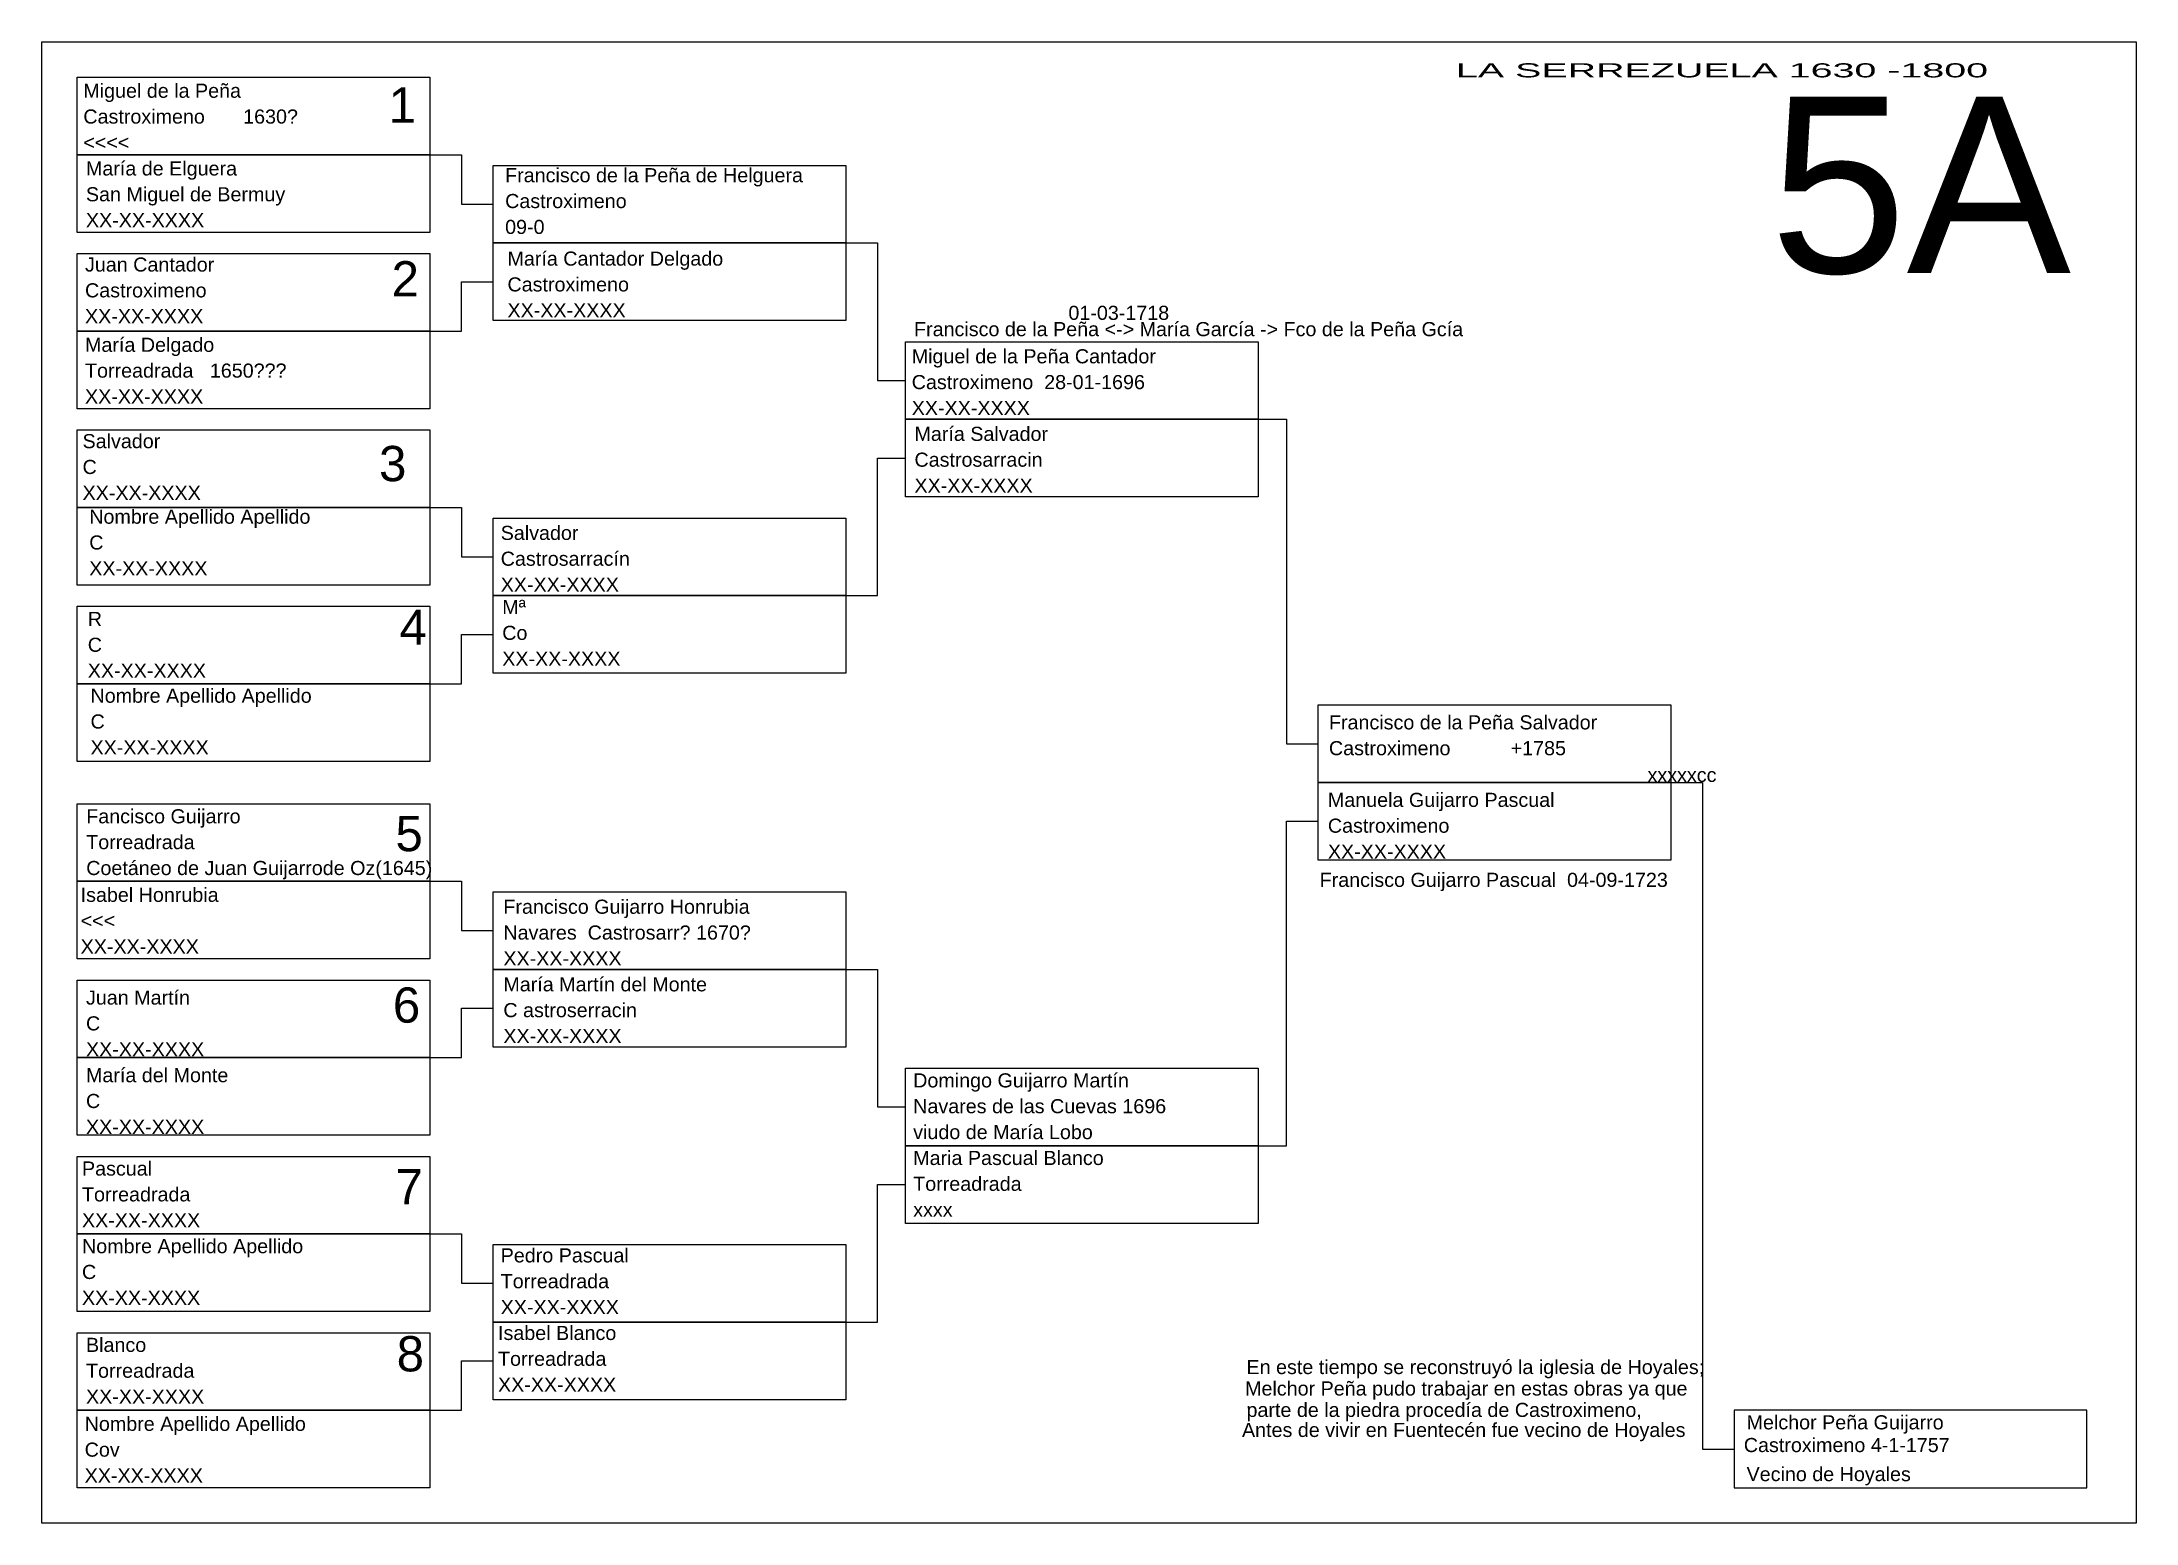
# Model space of a CAD drawing. Header units: millimetres. Extents: x -16844 to 23151, y -8543 to 4892.
# Drawn here: x -1753.9 to -1456.9, y 208.8 to 418.8 of the extents above; entities that cross this region are included whole.
import ezdxf
from ezdxf.enums import TextEntityAlignment as Align

# ---------------------------------------------------------------- set-up
doc = ezdxf.new("R2010")
doc.units = ezdxf.units.MM
doc.layers.add('0 @ 1', color=7, linetype='Continuous')
doc.layers.add('González', color=160, linetype='Continuous')
doc.styles.add('Arial', font='arial.ttf', dxfattribs={"height": 0.01})

msp = doc.modelspace()

# ---------------------------------------------------------------- texts
at = {"style": 'Arial'}
for s, p in [('1', (-1700.82, 407.35)), ('2', (-1700.39, 382.71)), ('3', (-1702.17, 356.52)), ('4', (-1699.26, 333.32)), ('5', (-1699.84, 304.06)), ('6', (-1700.21, 279.75)), ('7', (-1699.83, 253.99)), ('8', (-1699.67, 230.31))]:
    msp.add_text(s, height=5, dxfattribs=at).set_placement(p, align=Align.RIGHT)
at = {"layer": 'González', "style": 'Arial'}
msp.add_text('5A', height=25, dxfattribs=at).set_placement((-1466.11, 386.05), align=Align.RIGHT)

# ---------------------------------------------------------------- blocks, each defined once
blk = doc.blocks.new('Hoja superior')
for points in [[(0, 210), (297, 210), (297, 0), (0, 0)], [(5, 205), (55, 205), (55, 194), (5, 194)], [(5, 194), (55, 194), (55, 183), (5, 183)], [(64, 192.5), (114, 192.5), (114, 181.5), (64, 181.5)], [(64, 181.5), (114, 181.5), (114, 170.5), (64, 170.5)], [(5, 180), (55, 180), (55, 169), (5, 169)], [(5, 169), (55, 169), (55, 158), (5, 158)], [(122.5, 167.5), (172.5, 167.5), (172.5, 156.5), (122.5, 156.5)], [(5, 155), (55, 155), (55, 144), (5, 144)], [(122.5, 156.5), (172.5, 156.5), (172.5, 145.5), (122.5, 145.5)], [(5, 144), (55, 144), (55, 133), (5, 133)], [(64, 142.5), (114, 142.5), (114, 131.5), (64, 131.5)], [(64, 131.5), (114, 131.5), (114, 120.5), (64, 120.5)], [(5, 130), (55, 130), (55, 119), (5, 119)], [(5, 119), (55, 119), (55, 108), (5, 108)], [(181, 116), (231, 116), (231, 105), (181, 105)], [(181, 105), (231, 105), (231, 94), (181, 94)], [(5, 102), (55, 102), (55, 91), (5, 91)], [(5, 91), (55, 91), (55, 80), (5, 80)], [(64, 89.5), (114, 89.5), (114, 78.5), (64, 78.5)], [(64, 78.5), (114, 78.5), (114, 67.5), (64, 67.5)], [(5, 77), (55, 77), (55, 66), (5, 66)], [(5, 66), (55, 66), (55, 55), (5, 55)], [(122.5, 64.5), (172.5, 64.5), (172.5, 53.5), (122.5, 53.5)], [(122.5, 53.5), (172.5, 53.5), (172.5, 42.5), (122.5, 42.5)], [(5, 52), (55, 52), (55, 41), (5, 41)], [(5, 41), (55, 41), (55, 30), (5, 30)], [(64, 39.5), (114, 39.5), (114, 28.5), (64, 28.5)], [(5, 27), (55, 27), (55, 16), (5, 16)], [(64, 28.5), (114, 28.5), (114, 17.5), (64, 17.5)], [(5, 16), (55, 16), (55, 5), (5, 5)], [(240, 5), (290, 5), (290, 16), (240, 16)]]:
    blk.add_lwpolyline(points, close=True)
for points in [[(55, 194), (59.5, 194), (59.5, 187), (64, 187)], [(114, 181.5), (118.5, 181.5), (118.5, 162), (122.5, 162)], [(55, 169), (59.5, 169), (59.5, 176), (64, 176)], [(172.5, 156.5), (176.5, 156.5), (176.5, 110.5), (181, 110.5)], [(114, 131.5), (118.5, 131.5), (118.5, 151), (122.5, 151)], [(55, 144), (59.5, 144), (59.5, 137), (64, 137)], [(55, 119), (59.5, 119), (59.5, 126), (64, 126)], [(231, 105), (235.5, 105), (235.5, 10.5), (240, 10.5)], [(172.5, 53.5), (176.5, 53.5), (176.5, 99.5), (181, 99.5)], [(55, 91), (59.5, 91), (59.5, 84), (64, 84)], [(114, 78.5), (118.5, 78.5), (118.5, 59), (122.5, 59)], [(55, 66), (59.5, 66), (59.5, 73), (64, 73)], [(114, 28.5), (118.5, 28.5), (118.5, 48), (122.5, 48)], [(55, 41), (59.5, 41), (59.5, 34), (64, 34)], [(55, 16), (59.5, 16), (59.5, 23), (64, 23)]]:
    blk.add_lwpolyline(points)
blk = doc.blocks.new('Casilla')
at = {"style": 'Arial'}
for tag, p in [('NOMBRE', (0.88, 8.08)), ('LUGAR_NACIMIENTO', (0.88, 4.42)), ('FECHA', (0.88, 0.75))]:
    blk.add_attdef(tag, p, '', height=2, dxfattribs=at)
blk = doc.blocks.new('Hermanos')
at = {"style": 'Arial'}
blk.add_attdef('NOMBRE', (0, 0), '', height=2, dxfattribs=at)
blk = doc.blocks.new('*U80')
ref = blk.add_blockref('Hermanos', (-1567.57, 414.78))
ref.add_attrib('NOMBRE', 'LA SERREZUELA', (-1567.57, 414.78), dxfattribs={"layer": '0 @ 1', "height": 0.01, "style": 'Arial', "width": 2})

# ---------------------------------------------------------------- block references
for name, p, values in [('Casilla', (-1748.87, 402.8), {'NOMBRE': 'Miguel de la Peña', 'LUGAR_NACIMIENTO': 'Castroximeno       1630?', 'FECHA': '<<<<'}), ('Casilla', (-1748.5, 391.78), {'NOMBRE': 'María de Elguera', 'LUGAR_NACIMIENTO': 'San Miguel de Bermuy', 'FECHA': 'XX-XX-XXXX'}), ('Casilla', (-1689.05, 390.82), {'NOMBRE': 'Francisco de la Peña de Helguera', 'LUGAR_NACIMIENTO': 'Castroximeno', 'FECHA': '09-0'}), ('Casilla', (-1688.72, 379), {'NOMBRE': 'María Cantador Delgado', 'LUGAR_NACIMIENTO': 'Castroximeno', 'FECHA': 'XX-XX-XXXX'}), ('Casilla', (-1748.63, 378.16), {'NOMBRE': 'Juan Cantador', 'LUGAR_NACIMIENTO': 'Castroximeno', 'FECHA': 'XX-XX-XXXX'}), ('Hermanos', (-1630.02, 379.39), {'NOMBRE': '                            01-03-1718'}), ('Hermanos', (-1630.18, 377.08), {'NOMBRE': 'Francisco de la Peña <-> María García -> Fco de la Peña Gcía'}), ('Casilla', (-1748.63, 366.78), {'NOMBRE': 'María Delgado', 'LUGAR_NACIMIENTO': 'Torreadrada   1650???', 'FECHA': 'XX-XX-XXXX'}), ('Casilla', (-1631.39, 365.15), {'NOMBRE': 'Miguel de la Peña Cantador', 'LUGAR_NACIMIENTO': 'Castroximeno  28-01-1696', 'FECHA': 'XX-XX-XXXX'}), ('Casilla', (-1748.98, 353.12), {'NOMBRE': 'Salvador', 'LUGAR_NACIMIENTO': 'C', 'FECHA': 'XX-XX-XXXX'}), ('Casilla', (-1631, 354.15), {'NOMBRE': 'María Salvador  ', 'LUGAR_NACIMIENTO': 'Castrosarracin', 'FECHA': 'XX-XX-XXXX'}), ('Casilla', (-1748.03, 342.41), {'NOMBRE': 'Nombre Apellido Apellido', 'LUGAR_NACIMIENTO': 'C', 'FECHA': 'XX-XX-XXXX'}), ('Casilla', (-1689.68, 340.11), {'NOMBRE': 'Salvador', 'LUGAR_NACIMIENTO': 'Castrosarracín', 'FECHA': 'XX-XX-XXXX'}), ('Casilla', (-1689.46, 329.6), {'NOMBRE': 'Mª ', 'LUGAR_NACIMIENTO': 'Co', 'FECHA': 'XX-XX-XXXX'}), ('Casilla', (-1748.24, 327.91), {'NOMBRE': 'R', 'LUGAR_NACIMIENTO': 'C', 'FECHA': 'XX-XX-XXXX'}), ('Casilla', (-1747.85, 317.03), {'NOMBRE': 'Nombre Apellido Apellido', 'LUGAR_NACIMIENTO': 'C', 'FECHA': 'XX-XX-XXXX'}), ('Hermanos', (-1526.16, 313.88), {'NOMBRE': 'xxxxxcc'}), ('Casilla', (-1572.37, 302.26), {'NOMBRE': 'Manuela Guijarro Pascual', 'LUGAR_NACIMIENTO': 'Castroximeno', 'FECHA': 'XX-XX-XXXX'}), ('Casilla', (-1748.46, 299.93), {'NOMBRE': 'Fancisco Guijarro     ', 'LUGAR_NACIMIENTO': 'Torreadrada', 'FECHA': 'Coetáneo de Juan Guijarrode Oz(1645)'}), ('Hermanos', (-1572.66, 299), {'NOMBRE': 'Francisco Guijarro Pascual  04-09-1723'}), ('Casilla', (-1749.25, 288.8), {'NOMBRE': 'Isabel Honrubia', 'LUGAR_NACIMIENTO': '<<<', 'FECHA': 'XX-XX-XXXX'}), ('Casilla', (-1689.3, 287.11), {'NOMBRE': 'Francisco Guijarro Honrubia', 'LUGAR_NACIMIENTO': 'Navares  Castrosarr? 1670?', 'FECHA': 'XX-XX-XXXX'}), ('Casilla', (-1689.3, 276.11), {'NOMBRE': 'María Martín del Monte', 'LUGAR_NACIMIENTO': 'C astroserracin', 'FECHA': 'XX-XX-XXXX'}), ('Casilla', (-1748.49, 274.23), {'NOMBRE': 'Juan Martín', 'LUGAR_NACIMIENTO': 'C', 'FECHA': 'XX-XX-XXXX'}), ('Casilla', (-1748.49, 263.23), {'NOMBRE': 'María del Monte', 'LUGAR_NACIMIENTO': 'C', 'FECHA': 'XX-XX-XXXX'}), ('Casilla', (-1631.18, 262.49), {'NOMBRE': 'Domingo Guijarro Martín', 'LUGAR_NACIMIENTO': 'Navares de las Cuevas 1696', 'FECHA': 'viudo de María Lobo'}), ('Casilla', (-1631.18, 251.49), {'NOMBRE': 'Maria Pascual Blanco', 'LUGAR_NACIMIENTO': 'Torreadrada', 'FECHA': 'xxxx'}), ('Casilla', (-1749.06, 249.99), {'NOMBRE': 'Pascual', 'LUGAR_NACIMIENTO': 'Torreadrada', 'FECHA': 'XX-XX-XXXX'}), ('Casilla', (-1749.06, 238.99), {'NOMBRE': 'Nombre Apellido Apellido', 'LUGAR_NACIMIENTO': 'C', 'FECHA': 'XX-XX-XXXX'}), ('Casilla', (-1689.68, 237.68), {'NOMBRE': 'Pedro Pascual', 'LUGAR_NACIMIENTO': 'Torreadrada', 'FECHA': 'XX-XX-XXXX'}), ('Casilla', (-1748.49, 224.99), {'NOMBRE': 'Blanco', 'LUGAR_NACIMIENTO': 'Torreadrada', 'FECHA': 'XX-XX-XXXX'}), ('Casilla', (-1690.06, 226.68), {'NOMBRE': 'Isabel Blanco', 'LUGAR_NACIMIENTO': 'Torreadrada', 'FECHA': 'XX-XX-XXXX'}), ('Casilla', (-1748.68, 213.8), {'NOMBRE': 'Nombre Apellido Apellido', 'LUGAR_NACIMIENTO': 'Cov', 'FECHA': 'XX-XX-XXXX'})]:
    msp.add_blockref(name, p).add_auto_attribs(values)
msp.add_blockref('*U80', (0, 0))
ref = msp.add_blockref('Hermanos', (-1559.54, 413.77))
ref.add_attrib('NOMBRE', '    LA SERREZUELA 1630 -1800', (-1559.54, 413.77), dxfattribs={"height": 2, "style": 'Arial', "width": 2})
ref = msp.add_blockref('Casilla', (-1572.22, 313.25))
ref.add_attrib('NOMBRE', 'Francisco de la Peña Salvador', (-1571.34, 321.33), dxfattribs={"height": 2, "style": 'Arial'})
ref.add_attrib('LUGAR_NACIMIENTO', 'Castroximeno           +1785', (-1571.34, 317.67), dxfattribs={"height": 2, "style": 'Arial'})
ref = msp.add_blockref('Hermanos', (-1583.03, 229.93))
ref.add_attrib('NOMBRE', 'En este tiempo se reconstruyó la iglesia de Hoyales;', (-1583.03, 229.93), dxfattribs={"color": 142, "height": 2, "style": 'Arial'})
ref = msp.add_blockref('Hermanos', (-1583.23, 226.89))
ref.add_attrib('NOMBRE', 'Melchor Peña pudo trabajar en estas obras ya que  ', (-1583.23, 226.89), dxfattribs={"color": 142, "height": 2, "style": 'Arial'})
ref = msp.add_blockref('Hermanos', (-1583.03, 223.85))
ref.add_attrib('NOMBRE', 'parte de la piedra procedía de Castroximeno,', (-1583.03, 223.85), dxfattribs={"color": 142, "height": 2, "style": 'Arial'})
ref = msp.add_blockref('Hermanos', (-1583.67, 221.01))
ref.add_attrib('NOMBRE', 'Antes de vivir en Fuentecén fue vecino de Hoyales', (-1583.67, 221.01), dxfattribs={"color": 142, "height": 2, "style": 'Arial'})
ref = msp.add_blockref('Casilla', (-1512.98, 214))
ref.add_attrib('NOMBRE', 'Melchor Peña Guijarro', (-1512.11, 222.09), dxfattribs={"height": 2, "style": 'Arial'})
ref.add_attrib('FECHA', 'Vecino de Hoyales', (-1512.11, 214.75), dxfattribs={"height": 2, "style": 'Arial'})
ref = msp.add_blockref('Casilla', (-1513.38, 214.45))
ref.add_attrib('LUGAR_NACIMIENTO', 'Castroximeno 4-1-1757', (-1512.5, 218.87), dxfattribs={"height": 2, "style": 'Arial'})
at = {"layer": 'González'}
msp.add_blockref('Hoja superior', (-1753.87, 208.8), dxfattribs=at)

msp.set_redraw_order([(e.dxf.handle, doc.entitydb.next_handle()) for e in msp.query("TEXT MTEXT ATTDEF DIMENSION ARC_DIMENSION")])  # texts and dimensions are drawn at this point

doc.saveas('drawing.dxf')
